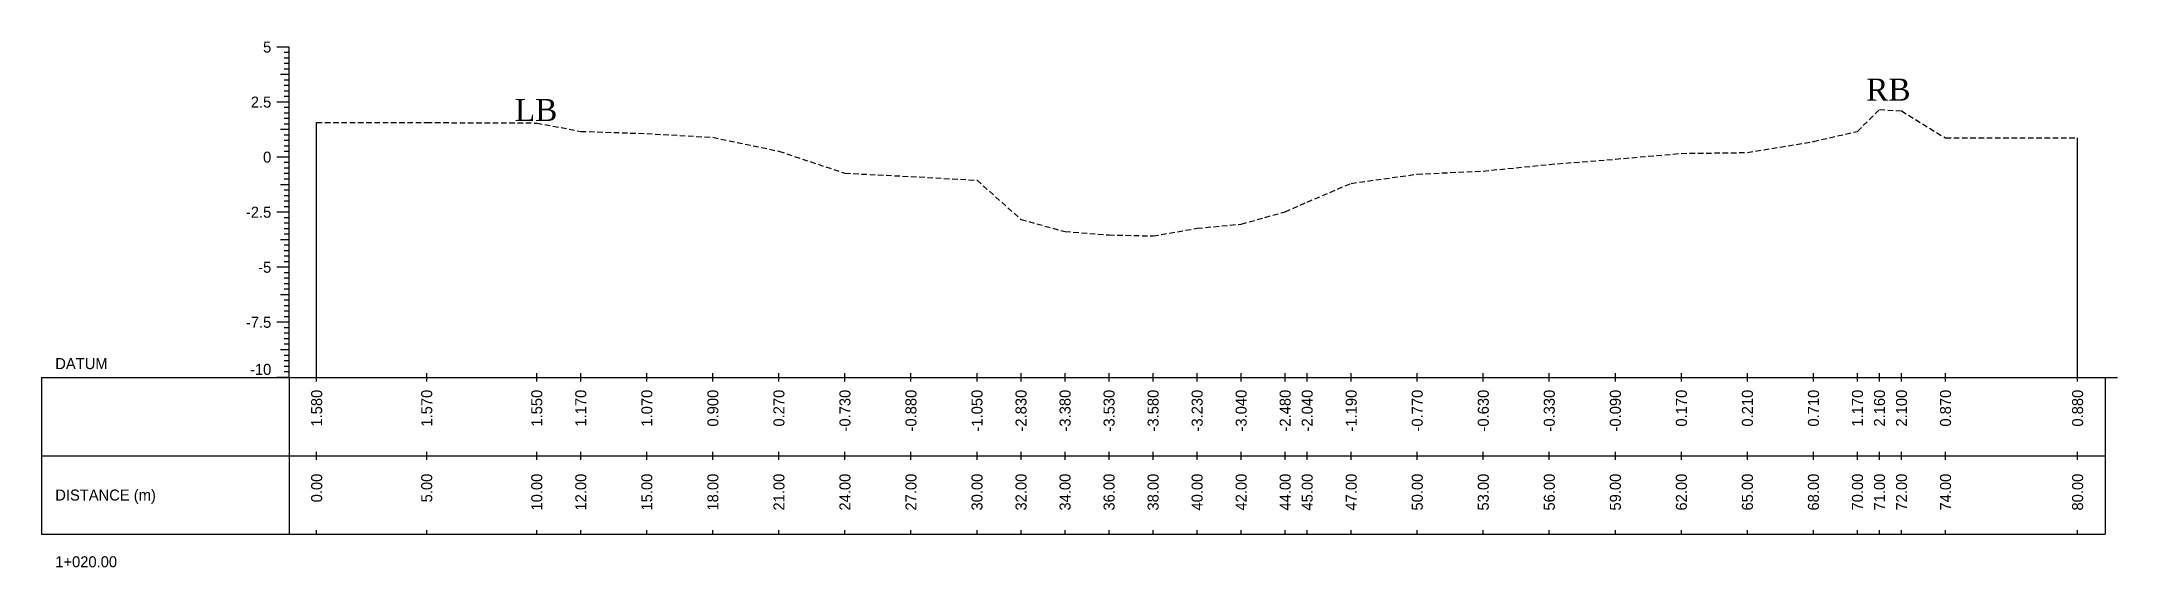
# Model space of a CAD drawing. Header units: inches. Extents: x 2527 to 3799, y -2520 to -1051.
# Drawn here: x 3084.5 to 3178.8, y -1367.1 to -1343.2 of the extents above; entities that cross this region are included whole.
import ezdxf
from ezdxf.enums import TextEntityAlignment as Align

# ---------------------------------------------------------------- set-up
doc = ezdxf.new("R2010")
doc.units = ezdxf.units.IN
doc.header["$MEASUREMENT"] = 0
doc.linetypes.add('HIDDEN', pattern=[0.375, 0.25, -0.125])
doc.layers.add('CS_Drawing', color=7, linetype='Continuous')
doc.layers.add('GL', color=3, linetype='HIDDEN')
doc.styles.add('romans', font='romans.shx')

msp = doc.modelspace()

# ---------------------------------------------------------------- texts
at = {"char_height": 1, "width": 87.77218, "attachment_point": 1, "style": 'romans'}
for s, insert in [('{\\fTimes New Roman|b0|i0|c0|p18;RB}', (3167.389, -1344.918)), ('{\\fTimes New Roman|b0|i0|c0|p18;LB}', (3105.996, -1345.844))]:
    msp.add_mtext(s, dxfattribs=dict(at, insert=insert))
at = {"layer": 'CS_Drawing'}
for s, p in [('5', (3094.929, -1343.485)), ('2.5', (3094.929, -1345.985)), ('0', (3094.929, -1348.485)), ('-2.5', (3094.929, -1350.985)), ('-5', (3094.929, -1353.485)), ('-7.5', (3094.929, -1355.985))]:
    msp.add_text(s, height=0.5, dxfattribs=at).set_placement(p, align=Align.MIDDLE_RIGHT)
for s, p in [('DATUM', (3085.116, -1357.86)), ('DISTANCE (m)', (3085.116, -1363.829)), ('1+020.00', (3085.116, -1366.86))]:
    msp.add_text(s, height=0.5, dxfattribs=at).set_placement(p, align=Align.MIDDLE_LEFT)
msp.add_text('-10', height=0.5, dxfattribs=at).set_placement((3094.929, -1358.373), align=Align.RIGHT)
for s, p in [('1.580', (3096.991, -1359.048)), ('1.570', (3101.991, -1359.048)), ('1.550', (3106.991, -1359.048)), ('1.170', (3108.991, -1359.048)), ('1.070', (3111.991, -1359.048)), ('0.900', (3114.991, -1359.048)), ('0.270', (3117.991, -1359.048)), ('-0.730', (3120.991, -1359.048)), ('-0.880', (3123.991, -1359.048)), ('-1.050', (3126.991, -1359.048)), ('-2.830', (3128.991, -1359.048)), ('-3.380', (3130.991, -1359.048)), ('-3.530', (3132.991, -1359.048)), ('-3.580', (3134.991, -1359.048)), ('-3.230', (3136.991, -1359.048)), ('-3.040', (3138.991, -1359.048)), ('-2.480', (3140.991, -1359.048)), ('-2.040', (3141.991, -1359.048)), ('-1.190', (3143.991, -1359.048)), ('-0.770', (3146.991, -1359.048)), ('-0.630', (3149.991, -1359.048)), ('-0.330', (3152.991, -1359.048)), ('-0.090', (3155.991, -1359.048)), ('0.170', (3158.991, -1359.048)), ('0.210', (3161.991, -1359.048)), ('0.710', (3164.991, -1359.048)), ('1.170', (3166.991, -1359.048)), ('2.160', (3167.991, -1359.048)), ('2.100', (3168.991, -1359.048)), ('0.870', (3170.991, -1359.048)), ('0.880', (3176.991, -1359.048)), ('0.00', (3096.991, -1362.86)), ('5.00', (3101.991, -1362.86)), ('10.00', (3106.991, -1362.86)), ('12.00', (3108.991, -1362.86)), ('15.00', (3111.991, -1362.86)), ('18.00', (3114.991, -1362.86)), ('21.00', (3117.991, -1362.86)), ('24.00', (3120.991, -1362.86)), ('27.00', (3123.991, -1362.86)), ('30.00', (3126.991, -1362.86)), ('32.00', (3128.991, -1362.86)), ('34.00', (3130.991, -1362.86)), ('36.00', (3132.991, -1362.86)), ('38.00', (3134.991, -1362.86)), ('40.00', (3136.991, -1362.86)), ('42.00', (3138.991, -1362.86)), ('44.00', (3140.991, -1362.86)), ('45.00', (3141.991, -1362.86)), ('47.00', (3143.991, -1362.86)), ('50.00', (3146.991, -1362.86)), ('53.00', (3149.991, -1362.86)), ('56.00', (3152.991, -1362.86)), ('59.00', (3155.991, -1362.86)), ('62.00', (3158.991, -1362.86)), ('65.00', (3161.991, -1362.86)), ('68.00', (3164.991, -1362.86)), ('70.00', (3166.991, -1362.86)), ('71.00', (3167.991, -1362.86)), ('72.00', (3168.991, -1362.86)), ('74.00', (3170.991, -1362.86)), ('80.00', (3176.991, -1362.86))]:
    msp.add_text(s, height=0.5, rotation=90, dxfattribs=at).set_placement(p, align=Align.MIDDLE_RIGHT)

# ---------------------------------------------------------------- linework, layer by layer
at = {"layer": 'CS_Drawing'}
for p, q in [((3095.741, -1343.485), (3095.179, -1343.485)), ((3095.741, -1343.485), (3095.347, -1343.485)), ((3095.741, -1343.485), (3095.516, -1343.485)), ((3095.741, -1343.735), (3095.516, -1343.735)), ((3095.741, -1358.485), (3095.741, -1343.485)), ((3095.741, -1344.735), (3095.347, -1344.735)), ((3095.741, -1343.985), (3095.516, -1343.985)), ((3095.741, -1344.235), (3095.516, -1344.235)), ((3095.741, -1344.485), (3095.516, -1344.485)), ((3095.741, -1344.735), (3095.516, -1344.735)), ((3095.741, -1344.985), (3095.516, -1344.985)), ((3095.741, -1345.235), (3095.516, -1345.235)), ((3095.741, -1345.485), (3095.516, -1345.485)), ((3095.741, -1345.735), (3095.516, -1345.735)), ((3095.741, -1345.985), (3095.179, -1345.985)), ((3095.741, -1345.985), (3095.347, -1345.985)), ((3095.741, -1345.985), (3095.516, -1345.985)), ((3095.741, -1346.235), (3095.516, -1346.235)), ((3095.741, -1346.485), (3095.516, -1346.485)), ((3095.741, -1346.735), (3095.516, -1346.735)), ((3095.741, -1347.235), (3095.347, -1347.235)), ((3095.741, -1346.985), (3095.516, -1346.985)), ((3095.741, -1347.235), (3095.516, -1347.235)), ((3095.741, -1347.485), (3095.516, -1347.485)), ((3096.991, -1358.485), (3096.991, -1346.905)), ((3176.991, -1358.485), (3176.991, -1347.605)), ((3095.741, -1348.485), (3095.179, -1348.485)), ((3095.741, -1348.485), (3095.347, -1348.485)), ((3095.741, -1347.735), (3095.516, -1347.735)), ((3095.741, -1347.985), (3095.516, -1347.985)), ((3095.741, -1348.235), (3095.516, -1348.235)), ((3095.741, -1348.485), (3095.516, -1348.485)), ((3095.741, -1348.735), (3095.516, -1348.735)), ((3095.741, -1348.985), (3095.516, -1348.985)), ((3095.741, -1349.235), (3095.516, -1349.235)), ((3095.741, -1349.485), (3095.516, -1349.485)), ((3095.741, -1349.735), (3095.347, -1349.735)), ((3095.741, -1349.735), (3095.516, -1349.735)), ((3095.741, -1349.985), (3095.516, -1349.985)), ((3095.741, -1350.235), (3095.516, -1350.235)), ((3095.741, -1350.485), (3095.516, -1350.485)), ((3095.741, -1350.985), (3095.179, -1350.985)), ((3095.741, -1350.985), (3095.347, -1350.985)), ((3095.741, -1350.735), (3095.516, -1350.735)), ((3095.741, -1350.985), (3095.516, -1350.985)), ((3095.741, -1351.235), (3095.516, -1351.235)), ((3095.741, -1351.485), (3095.516, -1351.485)), ((3095.741, -1352.235), (3095.347, -1352.235)), ((3095.741, -1351.735), (3095.516, -1351.735)), ((3095.741, -1351.985), (3095.516, -1351.985)), ((3095.741, -1352.235), (3095.516, -1352.235)), ((3095.741, -1352.485), (3095.516, -1352.485)), ((3095.741, -1352.735), (3095.516, -1352.735)), ((3095.741, -1352.985), (3095.516, -1352.985)), ((3095.741, -1353.235), (3095.516, -1353.235)), ((3095.741, -1353.485), (3095.179, -1353.485)), ((3095.741, -1353.485), (3095.347, -1353.485)), ((3095.741, -1353.485), (3095.516, -1353.485)), ((3095.741, -1353.735), (3095.516, -1353.735)), ((3095.741, -1353.985), (3095.516, -1353.985)), ((3095.741, -1354.235), (3095.516, -1354.235)), ((3095.741, -1354.735), (3095.347, -1354.735)), ((3095.741, -1354.485), (3095.516, -1354.485)), ((3095.741, -1354.735), (3095.516, -1354.735)), ((3095.741, -1354.985), (3095.516, -1354.985)), ((3095.741, -1355.235), (3095.516, -1355.235)), ((3095.741, -1355.985), (3095.179, -1355.985)), ((3095.741, -1355.985), (3095.347, -1355.985)), ((3095.741, -1355.485), (3095.516, -1355.485)), ((3095.741, -1355.735), (3095.516, -1355.735)), ((3095.741, -1355.985), (3095.516, -1355.985)), ((3095.741, -1356.235), (3095.516, -1356.235)), ((3095.741, -1356.485), (3095.516, -1356.485)), ((3095.741, -1356.735), (3095.516, -1356.735)), ((3095.741, -1356.985), (3095.516, -1356.985)), ((3095.741, -1357.235), (3095.347, -1357.235)), ((3095.741, -1357.235), (3095.516, -1357.235)), ((3095.741, -1357.485), (3095.516, -1357.485)), ((3095.741, -1357.735), (3095.516, -1357.735)), ((3095.741, -1357.985), (3095.516, -1357.985)), ((3084.491, -1358.485), (3095.741, -1358.485)), ((3084.491, -1358.485), (3084.491, -1365.61)), ((3095.741, -1358.485), (3095.179, -1358.485)), ((3095.741, -1358.485), (3095.347, -1358.485)), ((3095.741, -1358.235), (3095.516, -1358.235)), ((3095.741, -1358.485), (3095.516, -1358.485)), ((3095.741, -1358.485), (3178.241, -1358.485)), ((3095.741, -1358.485), (3095.741, -1365.61)), ((3096.991, -1358.673), (3096.991, -1358.298)), ((3101.991, -1358.673), (3101.991, -1358.298)), ((3106.991, -1358.673), (3106.991, -1358.298)), ((3108.991, -1358.673), (3108.991, -1358.298)), ((3111.991, -1358.673), (3111.991, -1358.298)), ((3114.991, -1358.673), (3114.991, -1358.298)), ((3117.991, -1358.673), (3117.991, -1358.298)), ((3120.991, -1358.673), (3120.991, -1358.298)), ((3123.991, -1358.673), (3123.991, -1358.298)), ((3126.991, -1358.673), (3126.991, -1358.298)), ((3128.991, -1358.673), (3128.991, -1358.298)), ((3130.991, -1358.673), (3130.991, -1358.298)), ((3132.991, -1358.673), (3132.991, -1358.298)), ((3134.991, -1358.673), (3134.991, -1358.298)), ((3136.991, -1358.673), (3136.991, -1358.298)), ((3138.991, -1358.673), (3138.991, -1358.298)), ((3140.991, -1358.673), (3140.991, -1358.298)), ((3141.991, -1358.673), (3141.991, -1358.298)), ((3143.991, -1358.673), (3143.991, -1358.298)), ((3146.991, -1358.673), (3146.991, -1358.298)), ((3149.991, -1358.673), (3149.991, -1358.298)), ((3152.991, -1358.673), (3152.991, -1358.298)), ((3155.991, -1358.673), (3155.991, -1358.298)), ((3158.991, -1358.673), (3158.991, -1358.298)), ((3161.991, -1358.673), (3161.991, -1358.298)), ((3164.991, -1358.673), (3164.991, -1358.298)), ((3166.991, -1358.673), (3166.991, -1358.298)), ((3167.991, -1358.673), (3167.991, -1358.298)), ((3168.991, -1358.673), (3168.991, -1358.298)), ((3170.991, -1358.673), (3170.991, -1358.298)), ((3176.991, -1358.673), (3176.991, -1358.298)), ((3178.241, -1358.485), (3178.804, -1358.485)), ((3178.241, -1358.485), (3178.635, -1358.485)), ((3178.241, -1358.485), (3178.466, -1358.485)), ((3178.241, -1358.485), (3178.241, -1365.61)), ((3096.991, -1362.235), (3096.991, -1361.86)), ((3101.991, -1362.235), (3101.991, -1361.86)), ((3106.991, -1362.235), (3106.991, -1361.86)), ((3108.991, -1362.235), (3108.991, -1361.86)), ((3111.991, -1362.235), (3111.991, -1361.86)), ((3114.991, -1362.235), (3114.991, -1361.86)), ((3117.991, -1362.235), (3117.991, -1361.86)), ((3120.991, -1362.235), (3120.991, -1361.86)), ((3123.991, -1362.235), (3123.991, -1361.86)), ((3126.991, -1362.235), (3126.991, -1361.86)), ((3128.991, -1362.235), (3128.991, -1361.86)), ((3130.991, -1362.235), (3130.991, -1361.86)), ((3132.991, -1362.235), (3132.991, -1361.86)), ((3134.991, -1362.235), (3134.991, -1361.86)), ((3136.991, -1362.235), (3136.991, -1361.86)), ((3138.991, -1362.235), (3138.991, -1361.86)), ((3140.991, -1362.235), (3140.991, -1361.86)), ((3141.991, -1362.235), (3141.991, -1361.86)), ((3143.991, -1362.235), (3143.991, -1361.86)), ((3146.991, -1362.235), (3146.991, -1361.86)), ((3149.991, -1362.235), (3149.991, -1361.86)), ((3152.991, -1362.235), (3152.991, -1361.86)), ((3155.991, -1362.235), (3155.991, -1361.86)), ((3158.991, -1362.235), (3158.991, -1361.86)), ((3161.991, -1362.235), (3161.991, -1361.86)), ((3164.991, -1362.235), (3164.991, -1361.86)), ((3166.991, -1362.235), (3166.991, -1361.86)), ((3167.991, -1362.235), (3167.991, -1361.86)), ((3168.991, -1362.235), (3168.991, -1361.86)), ((3170.991, -1362.235), (3170.991, -1361.86)), ((3176.991, -1362.235), (3176.991, -1361.86)), ((3084.491, -1362.048), (3095.741, -1362.048)), ((3095.741, -1362.048), (3178.241, -1362.048)), ((3095.741, -1362.048), (3178.241, -1362.048)), ((3084.491, -1365.61), (3095.741, -1365.61)), ((3095.741, -1365.61), (3178.241, -1365.61)), ((3096.991, -1365.61), (3096.991, -1365.423)), ((3101.991, -1365.61), (3101.991, -1365.423)), ((3106.991, -1365.61), (3106.991, -1365.423)), ((3108.991, -1365.61), (3108.991, -1365.423)), ((3111.991, -1365.61), (3111.991, -1365.423)), ((3114.991, -1365.61), (3114.991, -1365.423)), ((3117.991, -1365.61), (3117.991, -1365.423)), ((3120.991, -1365.61), (3120.991, -1365.423)), ((3123.991, -1365.61), (3123.991, -1365.423)), ((3126.991, -1365.61), (3126.991, -1365.423)), ((3128.991, -1365.61), (3128.991, -1365.423)), ((3130.991, -1365.61), (3130.991, -1365.423)), ((3132.991, -1365.61), (3132.991, -1365.423)), ((3134.991, -1365.61), (3134.991, -1365.423)), ((3136.991, -1365.61), (3136.991, -1365.423)), ((3138.991, -1365.61), (3138.991, -1365.423)), ((3140.991, -1365.61), (3140.991, -1365.423)), ((3141.991, -1365.61), (3141.991, -1365.423)), ((3143.991, -1365.61), (3143.991, -1365.423)), ((3146.991, -1365.61), (3146.991, -1365.423)), ((3149.991, -1365.61), (3149.991, -1365.423)), ((3152.991, -1365.61), (3152.991, -1365.423)), ((3155.991, -1365.61), (3155.991, -1365.423)), ((3158.991, -1365.61), (3158.991, -1365.423)), ((3161.991, -1365.61), (3161.991, -1365.423)), ((3164.991, -1365.61), (3164.991, -1365.423)), ((3166.991, -1365.61), (3166.991, -1365.423)), ((3167.991, -1365.61), (3167.991, -1365.423)), ((3168.991, -1365.61), (3168.991, -1365.423)), ((3170.991, -1365.61), (3170.991, -1365.423)), ((3176.991, -1365.61), (3176.991, -1365.423))]:
    msp.add_line(p, q, dxfattribs=at)
at = {"layer": 'GL'}
msp.add_lwpolyline([(3096.991, -1346.905), (3101.991, -1346.915), (3106.991, -1346.935), (3108.991, -1347.315), (3111.991, -1347.415), (3114.991, -1347.585), (3117.991, -1348.215), (3120.991, -1349.215), (3123.991, -1349.365), (3126.991, -1349.535), (3128.991, -1351.315), (3130.991, -1351.865), (3132.991, -1352.015), (3134.991, -1352.065), (3136.991, -1351.715), (3138.991, -1351.525), (3140.991, -1350.965), (3141.991, -1350.525), (3143.991, -1349.675), (3146.991, -1349.255), (3149.991, -1349.115), (3152.991, -1348.815), (3155.991, -1348.575), (3158.991, -1348.315), (3161.991, -1348.275), (3164.991, -1347.775), (3166.991, -1347.315), (3167.991, -1346.325), (3168.991, -1346.385), (3170.991, -1347.615), (3176.991, -1347.605)], dxfattribs=at)

msp.set_redraw_order([(e.dxf.handle, doc.entitydb.next_handle()) for e in msp.query("TEXT MTEXT ATTDEF DIMENSION ARC_DIMENSION")])  # texts and dimensions are drawn at this point

doc.saveas('drawing.dxf')
